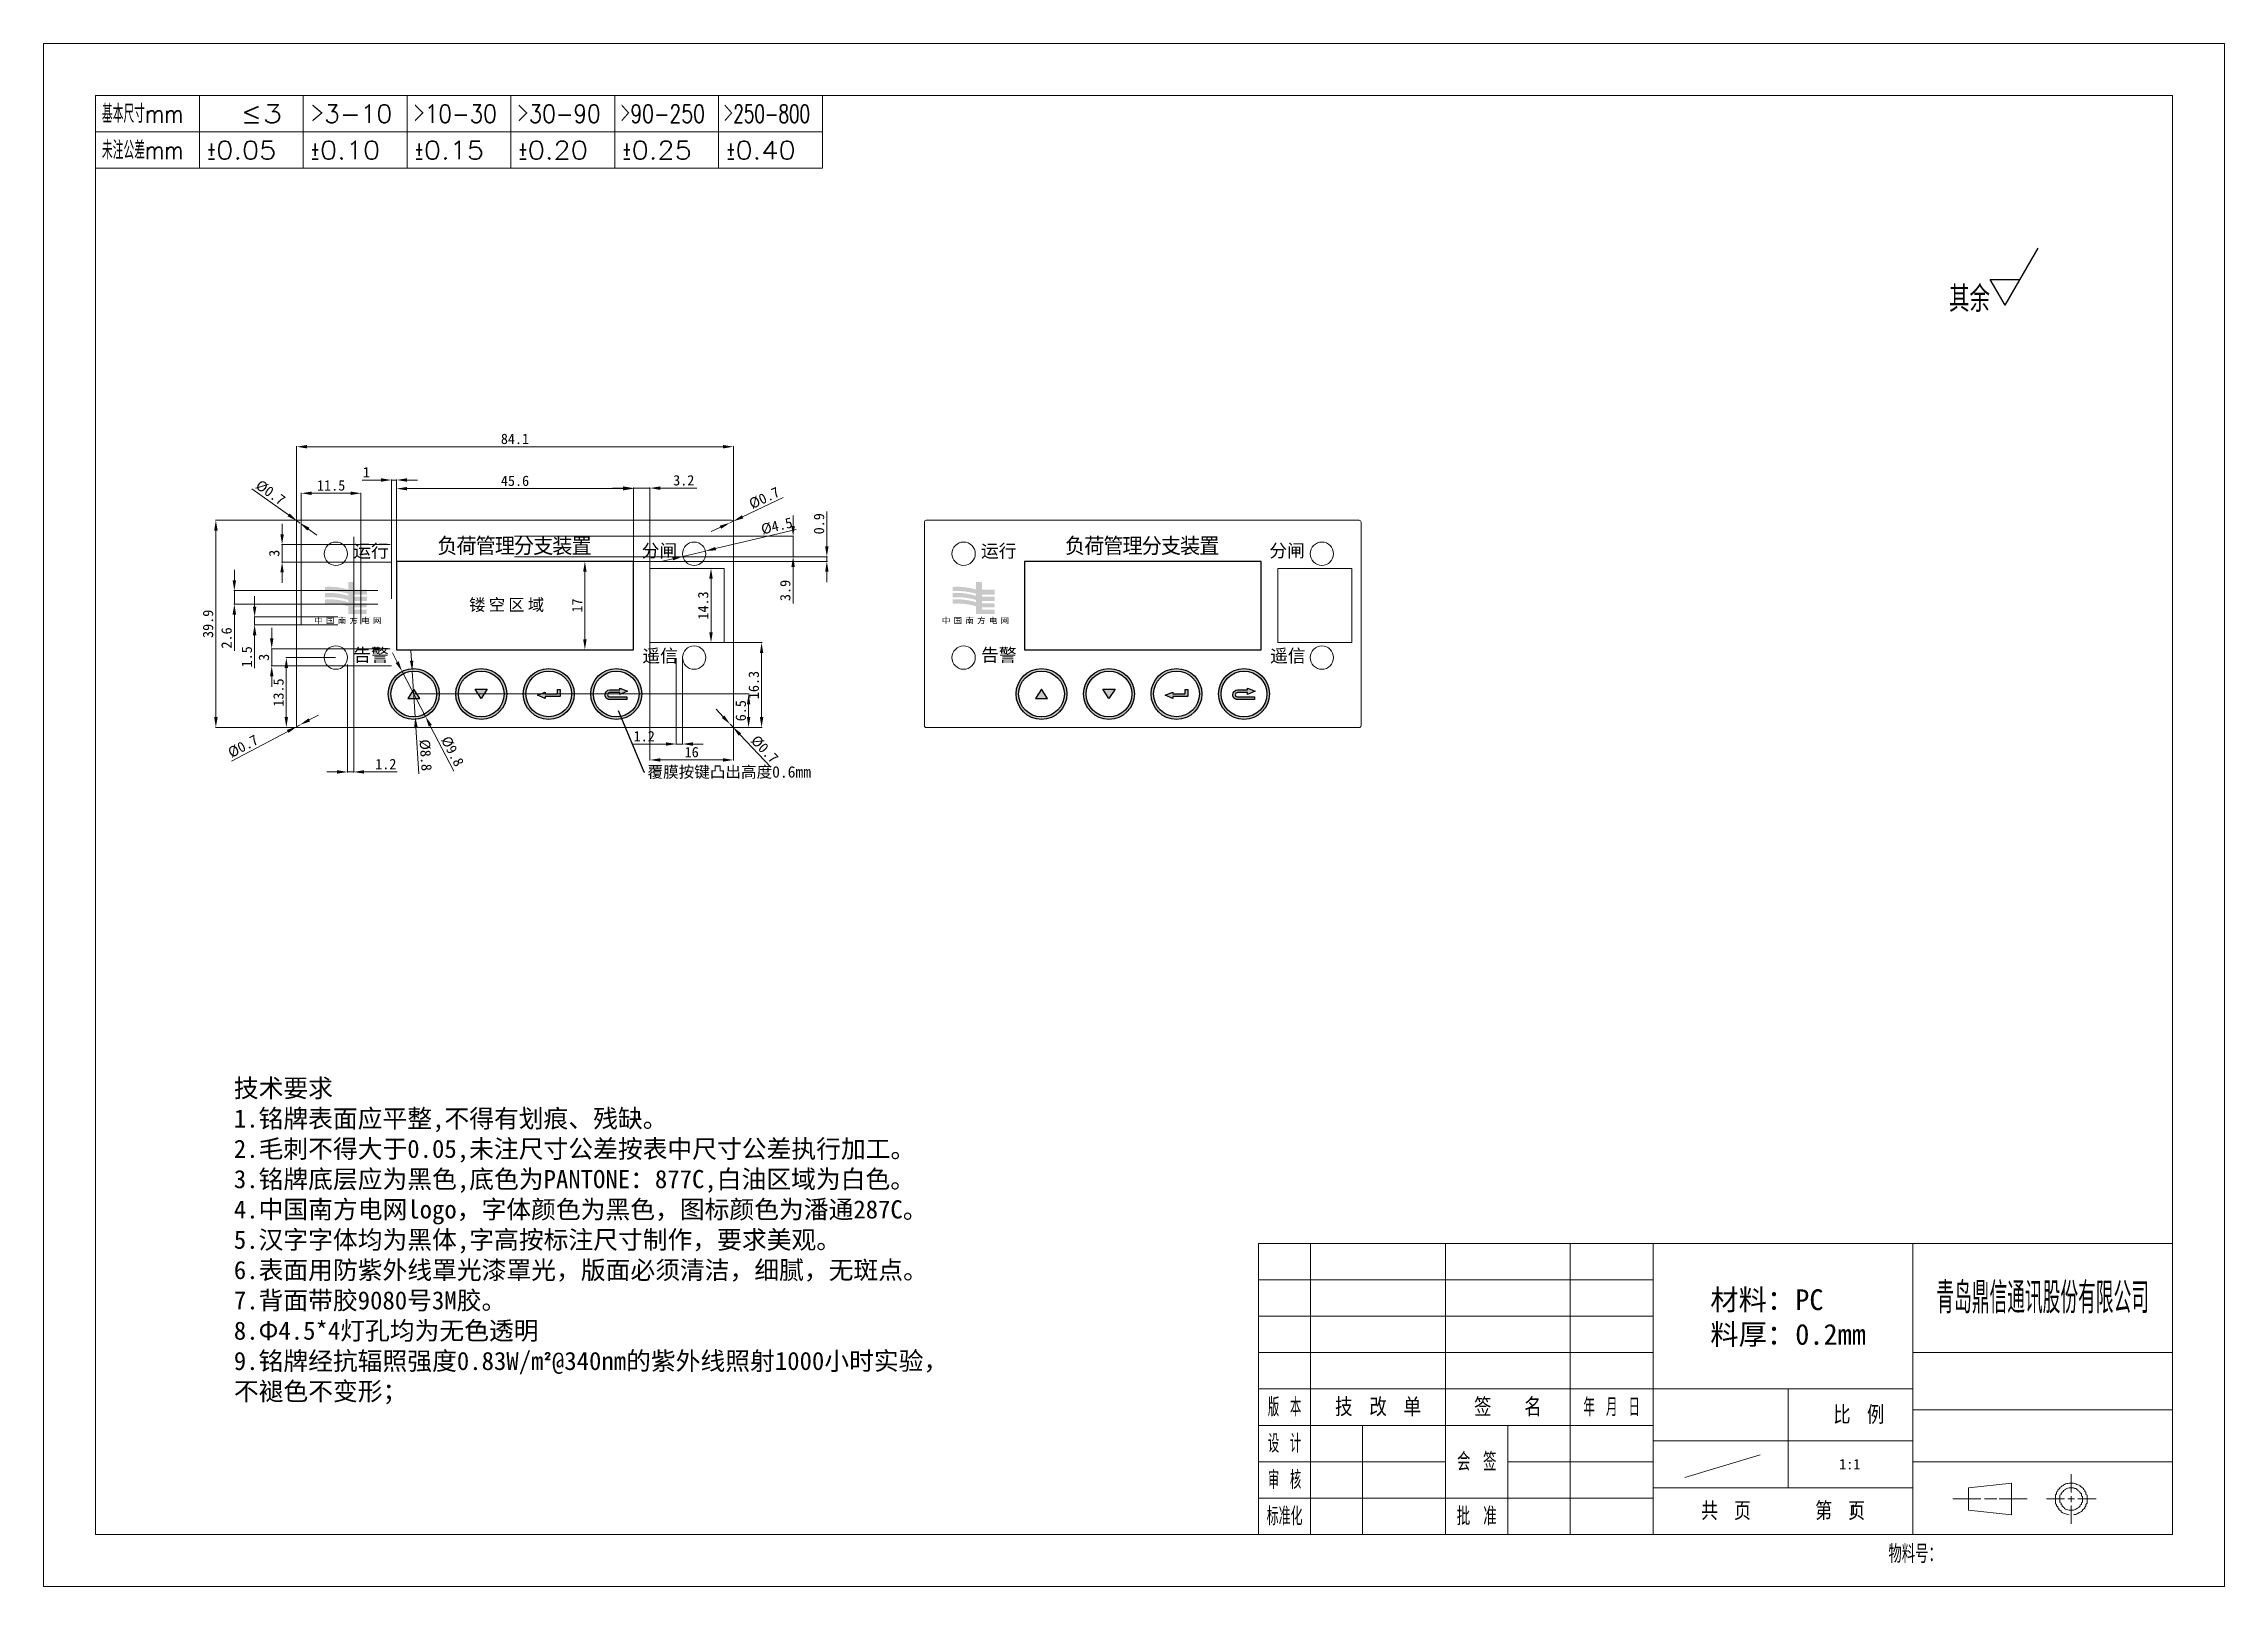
# Model space of a CAD drawing. Header units: millimetres. Extents: x 915 to 1335, y 97 to 394.
import ezdxf

# ---------------------------------------------------------------- set-up
doc = ezdxf.new("R2010")
doc.units = ezdxf.units.MM
doc.layers.get('0').update_dxf_attribs({"linetype": 'CONTINUOUS'})
doc.layers.get('Defpoints').update_dxf_attribs({"linetype": 'CONTINUOUS', "lineweight": 9})
for name, color, linetype, lineweight in [('dim', 7, 'CONTINUOUS', 9), ('文字层', 5, 'CONTINUOUS', 13), ('文字说明', 7, 'CONTINUOUS', 9)]:
    doc.layers.add(name, color=color, linetype=linetype, lineweight=lineweight)
doc.layers.add('默认值', color=7, linetype='CONTINUOUS', true_color=0x000000)
doc.styles.add('chinesef_fs', font='simplex.shx', dxfattribs={"bigfont": 'gbcbig.shx'})
doc.styles.add('宋体', font='')
doc.styles.add('黑体', font='', dxfattribs={"width": 0.707, "height": 3.5})
doc.styles.get('宋体').set_extended_font_data('SimSun')
doc.styles.get('黑体').set_extended_font_data('SimHei')
doc.dimstyles.new('ISO-12', dxfattribs={"dimtxt": 2, "dimasz": 2, "dimexe": 0.1, "dimexo": 0.1, "dimgap": 0.5, "dimtad": 1, "dimdec": 1, "dimdsep": 46, "dimtxsty": 'Standard', "dimcen": 2.5, "dimclrd": 256, "dimclre": 256, "dimclrt": 6, "dimadec": 0, "dimazin": 2, "dimtfac": 1, "dimtdec": 1, "dimtmove": 0, "dimatfit": 3, "dimfxl": 1, "dimtfillclr": 256, "dimlwd": 13, "dimlwe": 13, "dimarcsym": 0})
doc.dimstyles.new('ISO-12$3', dxfattribs={"dimtxt": 2, "dimasz": 2, "dimexe": 0.1, "dimexo": 0.1, "dimgap": 0.5, "dimtad": 1, "dimdec": 1, "dimdsep": 46, "dimtxsty": 'Standard', "dimcen": 2.5, "dimclrd": 256, "dimclre": 256, "dimclrt": 6, "dimadec": 0, "dimazin": 2, "dimtfac": 1, "dimtdec": 1, "dimtmove": 0, "dimatfit": 3, "dimfxl": 1, "dimtfillclr": 256, "dimlwd": 13, "dimlwe": 13, "dimarcsym": 0})
doc.dimstyles.get("Standard").update_dxf_attribs({"dimtxt": 0.18, "dimasz": 0.18, "dimexe": 0.18, "dimexo": 0.0625, "dimgap": 0.09, "dimtad": 0, "dimtih": 1, "dimtoh": 1, "dimdec": 4, "dimzin": 0, "dimdsep": 46, "dimtxsty": 'Standard', "dimcen": 0.09, "dimadec": 0, "dimazin": 0, "dimtfac": 1, "dimtdec": 4, "dimtofl": 0, "dimtmove": 0, "dimatfit": 3, "dimfxl": 1, "dimtolj": 1, "dimtzin": 0, "dimarcsym": 0})

msp = doc.modelspace()

# ---------------------------------------------------------------- texts
at = {"lineweight": 18, "char_height": 2.5, "width": 16.688, "attachment_point": 1, "style": '黑体'}
for s, insert in [('{\\fSimHei|b0|i0|c134|p49;\\W1;运行}', (974.78, 297.44)), ('{\\fSimHei|b0|i0|c134|p49;\\W1;分闸}', (1030.32, 297.49)), ('{\\fSimHei|b0|i0|c134|p49;\\W1;运行}', (1095.67, 297.44)), ('{\\fSimHei|b0|i0|c134|p49;\\W1;分闸}', (1151.21, 297.49)), ('{\\fSimHei|b0|i0|c134|p49;\\W1;告警}', (974.79, 277.41)), ('{\\fSimHei|b0|i0|c134|p49;\\W1;遥信}', (1030.46, 277.25)), ('{\\fSimHei|b0|i0|c134|p49;\\W1;告警}', (1095.69, 277.41)), ('{\\fSimHei|b0|i0|c134|p49;\\W1;遥信}', (1151.35, 277.25))]:
    msp.add_mtext(s, dxfattribs=dict(at, insert=insert))
at = {"color": 6, "lineweight": 18, "insert": (1031.44, 254.75), "char_height": 2.2, "attachment_point": 1}
msp.add_mtext('{\\f宋体|b0|i0|c134|p2;覆膜按键凸出高度0.6mm}', dxfattribs=at)
at = {"layer": 'dim'}
for s, p in [('1:1', (1260.94, 119.37)), ('1', (1262.93, 110.64))]:
    msp.add_text(s, height=2, dxfattribs=at).set_placement(p)
at = {"layer": 'dim', "style": 'chinesef_fs', "width": 1.0177}
msp.add_text('物料号：', height=3.5, dxfattribs=at).set_placement((1270.44, 101.35))
at = {"layer": 'dim', "line_spacing_factor": 0.903614, "style": 'chinesef_fs'}
for s, insert, char_height, attachment_point in [('\\W0.8229;基本尺寸mm', (926.37, 380.35), 3.5, 4), ('\\W1.2827;  ≤3', (946.9, 380.35), 3.5, 4), ('\\W1.0169;＞3-10', (966.59, 380.35), 3.5, 4), ('\\W0.8705;＞10-30', (986.37, 380.35), 3.5, 4), ('\\W0.8705;＞30-90', (1006.37, 380.35), 3.5, 4), ('\\W0.7610;＞90-250', (1026.21, 380.35), 3.5, 4), ('\\W0.6746;＞250-800', (1046.08, 380.35), 3.5, 4), ('\\W0.8229;未注公差mm', (926.37, 373.35), 3.5, 4), ('\\W1.1043;\\W0.5522;%%p\\W1.1043;0.05', (946.55, 373.35), 3.5, 4), ('\\W1.1043;\\W0.5522;%%p\\W1.1043;0.10', (966.55, 373.35), 3.5, 4), ('\\W1.1043;\\W0.5522;%%p\\W1.1043;0.15', (986.55, 373.35), 3.5, 4), ('\\W1.1043;\\W0.5522;%%p\\W1.1043;0.20', (1006.55, 373.35), 3.5, 4), ('\\W1.1043;\\W0.5522;%%p\\W1.1043;0.25', (1026.55, 373.35), 3.5, 4), ('\\W1.1043;\\W0.5522;%%p\\W1.1043;0.40', (1046.55, 373.35), 3.5, 4), ('\\W0.7900;\\H6.00;\\Fsimplex.shx,gbcbig.shx;青岛鼎信通讯股份有限公司\\Fsimplex.shx,gbcbig.shx;\\H3.00;', (1300.14, 152.35), 3, 5), ('\\W0.8628;版 本', (1154.14, 131.35), 3.5, 5), ('\\W1.3407;技 改 单', (1172.14, 131.35), 3.5, 5), ('\\W1.3213;签  名', (1197.14, 131.35), 3.5, 5), ('\\W0.8821;年 月 日', (1217.14, 131.35), 3.5, 5), ('\\W1.3213; 比 例', (1263.14, 129.85), 3.5, 5), ('\\W0.8628;设 计', (1154.14, 124.35), 3.5, 5), ('\\W1.0208;会 签', (1191.14, 120.85), 3.5, 5), ('\\W0.8628;审 核', (1154.14, 117.35), 3.5, 5), ('\\W1.2906;共 页    第 页', (1250.14, 111.35), 3.5, 5), ('\\W0.9136;标准化', (1154.14, 110.35), 3.5, 5), ('\\W1.0391;批 准', (1191.14, 110.35), 3.5, 5)]:
    msp.add_mtext(s, dxfattribs=dict(at, insert=insert, char_height=char_height, attachment_point=attachment_point))
at = {"layer": 'dim', "lineweight": -2, "insert": (1282.11, 342.2), "char_height": 5, "attachment_point": 7, "line_spacing_factor": 0.903614, "style": 'chinesef_fs'}
msp.add_mtext('\\W1.0938;其余', dxfattribs=at)
at = {"layer": 'dim', "insert": (1236.12, 154.04), "char_height": 4, "width": 48.3191, "attachment_point": 1}
msp.add_mtext('{\\fSimSun|b0|i0|c134|p2;材料：PC\\P料厚：0.2mm}', dxfattribs=at)
at = {"layer": '文字层', "color": 7, "lineweight": -2, "char_height": 3, "width": 172.6762, "attachment_point": 5, "style": '黑体'}
for insert in [(1005.72, 297.03, 76.3), (1126.62, 297.03, 114.45)]:
    msp.add_mtext('{\\W0.95;\\T0.95;负荷管理分支装置}', dxfattribs=dict(at, insert=insert))
at = {"layer": '文字层', "color": 7, "lineweight": -2, "insert": (1004.63, 285.7, 38.15), "char_height": 2.3, "attachment_point": 5, "style": '宋体'}
msp.add_mtext('{\\T1.2;镂空区域}', dxfattribs=at)
at = {"layer": '文字层', "char_height": 1.1, "width": 57.137, "attachment_point": 5, "style": '黑体'}
for insert in [(974.05, 282.71), (1094.94, 282.71)]:
    msp.add_mtext('{\\fSimHei|b0|i0|c134|p2;\\W1.05;\\T1.4;\\C0;中国南方电网}', dxfattribs=dict(at, insert=insert))
at = {"layer": '文字说明', "insert": (951.77, 194.51), "char_height": 3.5, "width": 157.6029, "attachment_point": 1, "style": '宋体'}
msp.add_mtext('{\\fSimHei|b0|i0|c134|p49;技术要求\\P1.铭牌表面应平整,不得有划痕、残缺。\\P2.毛刺不得大于0.05,未注尺寸公差按\\C0;表中尺寸公差执行\\C256;加工。\\P\\C0;3.铭牌底层应为黑色,底色为PANTONE：877C,白油区域为白色。\\P4.中国南方电网logo，字体颜色为黑色，图标颜色为潘通287C。\\P5.汉字字体均为黑体,字高按标注尺寸制作，要求美观。\\P6.表面用防紫外线罩光漆罩光，版面必须清洁，细腻，无斑点。\\P7.背面带胶9080号3M胶。\\P\\C256;8.Φ4.5*4灯孔均为无色透明\\P\\pxt0;\\C0;9.\\C256;铭牌经抗辐照强度0.83W/m\\fISOCPEUR|b0|i0|c0|p49;²\\fSimHei|b0|i0|c134|p49;@340nm的紫外线照射1000小时实验，\\P不褪色不变形；\\P\\fChangFangSong|b0|i0|c134|p49;\\C7;   }', dxfattribs=at)

# ---------------------------------------------------------------- blocks, each defined once
blk = doc.blocks.new('*D9')
at = {"lineweight": 13}
for p, q in [((951.87, 290.54), (951.87, 292.54)), ((979.49, 288.54), (951.77, 288.54)), ((979.49, 285.94), (951.77, 285.94)), ((951.87, 288.54), (951.87, 285.94)), ((951.87, 283.94), (951.87, 276.94))]:
    blk.add_line(p, q, dxfattribs=at)
at = {"lineweight": 18}
for points in [[(951.53, 290.54), (952.2, 290.54), (951.87, 288.54)], [(952.2, 283.94), (951.53, 283.94), (951.87, 285.94)]]:
    blk.add_solid(points, dxfattribs=at)
at = {"layer": 'Defpoints', "color": 0, "lineweight": 18}
for p in [(951.87, 285.94), (979.59, 288.54), (979.59, 285.94)]:
    blk.add_point(p, dxfattribs=at)
at = {"color": 6, "lineweight": 18, "insert": (950.37, 279.44), "char_height": 2, "attachment_point": 5, "rotation": 90}
blk.add_mtext('2.6', dxfattribs=at)
blk = doc.blocks.new('*D10')
at = {"lineweight": 13}
for p, q in [((955.77, 285.47), (955.77, 287.47)), ((971.83, 283.47), (955.67, 283.47)), ((971.83, 281.97), (955.67, 281.97)), ((955.77, 283.47), (955.77, 281.97)), ((955.77, 279.97), (955.77, 273.64))]:
    blk.add_line(p, q, dxfattribs=at)
at = {"lineweight": 18}
for points in [[(955.44, 285.47), (956.11, 285.47), (955.77, 283.47)], [(956.11, 279.97), (955.44, 279.97), (955.77, 281.97)]]:
    blk.add_solid(points, dxfattribs=at)
at = {"layer": 'Defpoints', "color": 0, "lineweight": 18}
for p in [(955.77, 281.97), (971.93, 283.47), (971.93, 281.97)]:
    blk.add_point(p, dxfattribs=at)
at = {"color": 6, "lineweight": 18, "insert": (954.27, 275.8), "char_height": 2, "attachment_point": 5, "rotation": 90}
blk.add_mtext('1.5', dxfattribs=at)
blk = doc.blocks.new('*D11')
at = {"lineweight": 13}
for p, q in [((981.9, 277.36), (958.97, 277.36)), ((959.07, 279.36), (959.07, 281.36)), ((959.07, 277.36), (959.07, 274.04)), ((982.15, 274.04), (958.97, 274.04)), ((959.07, 272.04), (959.07, 270.04))]:
    blk.add_line(p, q, dxfattribs=at)
at = {"lineweight": 18}
for points in [[(958.74, 279.36), (959.4, 279.36), (959.07, 277.36)], [(959.4, 272.04), (958.74, 272.04), (959.07, 274.04)]]:
    blk.add_solid(points, dxfattribs=at)
at = {"layer": 'Defpoints', "color": 0, "lineweight": 18}
for p in [(982, 277.36), (959.07, 274.04), (982.25, 274.04)]:
    blk.add_point(p, dxfattribs=at)
at = {"color": 6, "lineweight": 18, "insert": (957.57, 275.7), "char_height": 2, "attachment_point": 5, "rotation": 90}
blk.add_mtext('3', dxfattribs=at)
blk = doc.blocks.new('*D12')
at = {"lineweight": 13}
for p, q in [((983.12, 289.15), (983.12, 308.28)), ((985.12, 308.18), (1026.72, 308.18)), ((1028.72, 289.15), (1028.72, 308.28))]:
    blk.add_line(p, q, dxfattribs=at)
at = {"lineweight": 18}
for points in [[(985.12, 308.51), (985.12, 307.84), (983.12, 308.18)], [(1026.72, 307.84), (1026.72, 308.51), (1028.72, 308.18)]]:
    blk.add_solid(points, dxfattribs=at)
at = {"layer": 'Defpoints', "color": 0, "lineweight": 18}
for p in [(1028.72, 308.18), (983.12, 289.05), (1028.72, 289.05)]:
    blk.add_point(p, dxfattribs=at)
at = {"color": 6, "lineweight": 18, "insert": (1005.92, 309.68), "char_height": 2, "attachment_point": 5}
blk.add_mtext('45.6', dxfattribs=at)
blk = doc.blocks.new('*D13')
at = {"lineweight": 13}
for p, q in [((1019.61, 294.18), (1019.28, 294.18)), ((1019.38, 292.18), (1019.38, 279.18)), ((1019.61, 277.18), (1019.28, 277.18))]:
    blk.add_line(p, q, dxfattribs=at)
at = {"lineweight": 18}
for points in [[(1019.72, 292.18), (1019.05, 292.18), (1019.38, 294.18)], [(1019.05, 279.18), (1019.72, 279.18), (1019.38, 277.18)]]:
    blk.add_solid(points, dxfattribs=at)
at = {"layer": 'Defpoints', "color": 0, "lineweight": 18}
for p in [(1019.71, 294.18), (1019.38, 277.18), (1019.71, 277.18)]:
    blk.add_point(p, dxfattribs=at)
at = {"color": 6, "lineweight": 18, "insert": (1017.88, 285.68), "char_height": 2, "attachment_point": 5, "rotation": 90}
blk.add_mtext('17', dxfattribs=at)
blk = doc.blocks.new('*D14')
at = {"lineweight": 13}
for p, q in [((974.87, 298.9), (974.87, 253.54)), ((973.67, 274.35), (973.67, 253.54)), ((971.67, 253.64), (969.67, 253.64)), ((973.67, 253.64), (974.87, 253.64)), ((976.87, 253.64), (983.21, 253.64))]:
    blk.add_line(p, q, dxfattribs=at)
at = {"lineweight": 18}
for points in [[(971.67, 253.31), (971.67, 253.98), (973.67, 253.64)], [(976.87, 253.98), (976.87, 253.31), (974.87, 253.64)]]:
    blk.add_solid(points, dxfattribs=at)
at = {"layer": 'Defpoints', "color": 0, "lineweight": 18}
for p in [(974.87, 299), (973.67, 274.45), (974.87, 253.64)]:
    blk.add_point(p, dxfattribs=at)
at = {"color": 6, "lineweight": 18, "insert": (981.04, 255.14), "char_height": 2, "attachment_point": 5}
blk.add_mtext('1.2', dxfattribs=at)
blk = doc.blocks.new('*D15')
at = {"lineweight": 13}
for p, q in [((961.06, 299.41), (961.06, 301.41)), ((981.9, 297.41), (960.96, 297.41)), ((982.15, 294.04), (960.96, 294.04)), ((961.06, 297.41), (961.06, 294.04)), ((961.06, 292.04), (961.06, 290.04))]:
    blk.add_line(p, q, dxfattribs=at)
at = {"lineweight": 18}
for points in [[(960.73, 299.41), (961.4, 299.41), (961.06, 297.41)], [(961.4, 292.04), (960.73, 292.04), (961.06, 294.04)]]:
    blk.add_solid(points, dxfattribs=at)
at = {"layer": 'Defpoints', "color": 0, "lineweight": 18}
for p in [(961.06, 294.04), (982, 297.41), (982.25, 294.04)]:
    blk.add_point(p, dxfattribs=at)
at = {"color": 6, "lineweight": 18, "insert": (959.56, 295.73), "char_height": 2, "attachment_point": 5, "rotation": 90}
blk.add_mtext('3', dxfattribs=at)
blk = doc.blocks.new('*D16')
at = {"lineweight": 13}
for p, q in [((964.76, 282.07), (964.76, 307.39)), ((966.76, 307.29), (974.26, 307.29)), ((976.26, 282.07), (976.26, 307.39))]:
    blk.add_line(p, q, dxfattribs=at)
at = {"lineweight": 18}
for points in [[(966.76, 307.62), (966.76, 306.95), (964.76, 307.29)], [(974.26, 306.95), (974.26, 307.62), (976.26, 307.29)]]:
    blk.add_solid(points, dxfattribs=at)
at = {"layer": 'Defpoints', "color": 0, "lineweight": 18}
for p in [(976.26, 307.29), (964.76, 281.97), (976.26, 281.97)]:
    blk.add_point(p, dxfattribs=at)
at = {"color": 6, "lineweight": 18, "insert": (970.51, 308.79), "char_height": 2, "attachment_point": 5}
blk.add_mtext('11.5', dxfattribs=at)
blk = doc.blocks.new('*D17')
at = {"lineweight": 13}
for p, q in [((980.12, 309.84), (976.46, 309.84)), ((982.12, 286.97), (982.12, 309.94)), ((983.12, 309.84), (982.12, 309.84)), ((983.12, 286.97), (983.12, 309.94)), ((985.12, 309.84), (987.12, 309.84))]:
    blk.add_line(p, q, dxfattribs=at)
at = {"lineweight": 18}
for points in [[(980.12, 309.51), (980.12, 310.17), (982.12, 309.84)], [(985.12, 310.17), (985.12, 309.51), (983.12, 309.84)]]:
    blk.add_solid(points, dxfattribs=at)
at = {"layer": 'Defpoints', "color": 0, "lineweight": 18}
for p in [(982.12, 309.84), (982.12, 286.87), (983.12, 286.87)]:
    blk.add_point(p, dxfattribs=at)
at = {"color": 6, "lineweight": 18, "insert": (977.29, 311.34), "char_height": 2, "attachment_point": 5}
blk.add_mtext('1', dxfattribs=at)
blk = doc.blocks.new('*D18')
at = {"lineweight": 13}
for p, q in [((1036.97, 275.52), (1036.97, 258.91)), ((1038.17, 275.52), (1038.17, 258.91)), ((1034.97, 259.01), (1028.64, 259.01)), ((1038.17, 259.01), (1036.97, 259.01)), ((1040.17, 259.01), (1042.17, 259.01))]:
    blk.add_line(p, q, dxfattribs=at)
at = {"lineweight": 18}
for points in [[(1034.97, 258.68), (1034.97, 259.35), (1036.97, 259.01)], [(1040.17, 259.35), (1040.17, 258.68), (1038.17, 259.01)]]:
    blk.add_solid(points, dxfattribs=at)
at = {"layer": 'Defpoints', "color": 0, "lineweight": 18}
for p in [(1036.97, 275.62), (1038.17, 275.62), (1036.97, 259.01)]:
    blk.add_point(p, dxfattribs=at)
at = {"color": 6, "lineweight": 18, "insert": (1030.81, 260.51), "char_height": 2, "attachment_point": 5}
blk.add_mtext('1.2', dxfattribs=at)
blk = doc.blocks.new('*D19')
at = {"lineweight": 13}
for p, q in [((1060.09, 300.33), (1044.56, 296.64)), ((1036.29, 294.67), (1034.34, 294.21)), ((1038.24, 295.13), (1042.61, 296.17))]:
    blk.add_line(p, q, dxfattribs=at)
at = {"lineweight": 18}
for points in [[(1036.37, 294.35), (1036.21, 294.99), (1038.24, 295.13)], [(1044.48, 296.96), (1044.64, 296.31), (1042.61, 296.17)]]:
    blk.add_solid(points, dxfattribs=at)
at = {"layer": 'Defpoints', "color": 0, "lineweight": 18}
for p in [(1038.24, 295.13), (1042.61, 296.17)]:
    blk.add_point(p, dxfattribs=at)
at = {"color": 6, "lineweight": 18, "insert": (1056.34, 300.98), "char_height": 2, "attachment_point": 5, "rotation": 13.3678}
blk.add_mtext('%%c4.5', dxfattribs=at)
blk = doc.blocks.new('*D20')
at = {"lineweight": 13}
for p, q in [((963.87, 299.71), (963.87, 316.35)), ((965.87, 316.25), (1045.97, 316.25)), ((1047.97, 299.71), (1047.97, 316.35))]:
    blk.add_line(p, q, dxfattribs=at)
at = {"lineweight": 18}
for points in [[(965.87, 316.58), (965.87, 315.92), (963.87, 316.25)], [(1045.97, 315.92), (1045.97, 316.58), (1047.97, 316.25)]]:
    blk.add_solid(points, dxfattribs=at)
at = {"layer": 'Defpoints', "color": 0, "lineweight": 18}
for p in [(1047.97, 316.25), (963.87, 299.61), (1047.97, 299.61)]:
    blk.add_point(p, dxfattribs=at)
at = {"color": 6, "lineweight": 18, "insert": (1005.92, 317.75), "char_height": 2, "attachment_point": 5}
blk.add_mtext('84.1', dxfattribs=at)
blk = doc.blocks.new('*D21')
at = {"lineweight": 13}
for p, q in [((968.38, 302.1), (948.21, 302.1)), ((948.31, 300.1), (948.31, 264.2)), ((968.38, 262.2), (948.21, 262.2))]:
    blk.add_line(p, q, dxfattribs=at)
at = {"lineweight": 18}
for points in [[(948.65, 300.1), (947.98, 300.1), (948.31, 302.1)], [(947.98, 264.2), (948.65, 264.2), (948.31, 262.2)]]:
    blk.add_solid(points, dxfattribs=at)
at = {"layer": 'Defpoints', "color": 0, "lineweight": 18}
for p in [(968.48, 302.1), (948.31, 262.2), (968.48, 262.2)]:
    blk.add_point(p, dxfattribs=at)
at = {"color": 6, "lineweight": 18, "insert": (946.81, 282.15), "char_height": 2, "attachment_point": 5, "rotation": 90}
blk.add_mtext('39.9', dxfattribs=at)
blk = doc.blocks.new('*D22')
at = {"lineweight": 13}
for p, q in [((1057.59, 306.45), (1049.75, 302.75)), ((1045.5, 300.75), (1043.69, 299.9)), ((1047.31, 301.6), (1047.94, 301.9))]:
    blk.add_line(p, q, dxfattribs=at)
at = {"lineweight": 18}
for points in [[(1049.61, 303.06), (1049.89, 302.45), (1047.94, 301.9)], [(1045.64, 300.45), (1045.36, 301.05), (1047.31, 301.6)]]:
    blk.add_solid(points, dxfattribs=at)
at = {"layer": 'Defpoints', "color": 0, "lineweight": 18}
for p in [(1047.31, 301.6), (1047.94, 301.9)]:
    blk.add_point(p, dxfattribs=at)
at = {"color": 6, "lineweight": 18, "insert": (1053.94, 306.38), "char_height": 2, "attachment_point": 5, "rotation": 25.2134}
blk.add_mtext('%%c0.7', dxfattribs=at)
blk = doc.blocks.new('*D23')
at = {"lineweight": 13}
for p, q in [((983.24, 274.77), (982.31, 276.55)), ((984.16, 273), (988.69, 264.31)), ((994.15, 253.82), (989.61, 262.53))]:
    blk.add_line(p, q, dxfattribs=at)
at = {"lineweight": 18}
for points in [[(982.94, 274.62), (983.53, 274.93), (984.16, 273)], [(989.91, 262.69), (989.32, 262.38), (988.69, 264.31)]]:
    blk.add_solid(points, dxfattribs=at)
at = {"layer": 'Defpoints', "color": 0, "lineweight": 18}
for p in [(984.16, 273), (988.69, 264.31)]:
    blk.add_point(p, dxfattribs=at)
at = {"color": 6, "lineweight": 18, "insert": (993.87, 257.61), "char_height": 2, "attachment_point": 5, "rotation": 297.5165}
blk.add_mtext('%%c9.8', dxfattribs=at)
blk = doc.blocks.new('*D24')
at = {"lineweight": 13}
for p, q in [((986.01, 275.04), (985.88, 277.03)), ((986.14, 273.04), (986.71, 264.26)), ((987.42, 253.28), (986.84, 262.27))]:
    blk.add_line(p, q, dxfattribs=at)
at = {"lineweight": 18}
for points in [[(985.68, 275.02), (986.34, 275.06), (986.14, 273.04)], [(987.17, 262.29), (986.51, 262.24), (986.71, 264.26)]]:
    blk.add_solid(points, dxfattribs=at)
at = {"layer": 'Defpoints', "color": 0, "lineweight": 18}
for p in [(986.14, 273.04), (986.71, 264.26)]:
    blk.add_point(p, dxfattribs=at)
at = {"color": 6, "lineweight": 18, "insert": (988.69, 256.87), "char_height": 2, "attachment_point": 5, "rotation": 273.7055}
blk.add_mtext('%%c8.8', dxfattribs=at)
blk = doc.blocks.new('*D25')
at = {"lineweight": 13}
for p, q in [((1026.72, 308.28), (1024.72, 308.28)), ((1028.72, 282.13), (1028.72, 308.38)), ((1028.72, 308.28), (1031.92, 308.28)), ((1031.92, 282.13), (1031.92, 308.38)), ((1033.92, 308.28), (1040.92, 308.28))]:
    blk.add_line(p, q, dxfattribs=at)
at = {"lineweight": 18}
for points in [[(1026.72, 307.94), (1026.72, 308.61), (1028.72, 308.28)], [(1033.92, 308.61), (1033.92, 307.94), (1031.92, 308.28)]]:
    blk.add_solid(points, dxfattribs=at)
at = {"layer": 'Defpoints', "color": 0, "lineweight": 18}
for p in [(1031.92, 308.28), (1028.72, 282.03), (1031.92, 282.03)]:
    blk.add_point(p, dxfattribs=at)
at = {"color": 6, "lineweight": 18, "insert": (1038.42, 309.78), "char_height": 2, "attachment_point": 5}
blk.add_mtext('3.2', dxfattribs=at)
blk = doc.blocks.new('*D26')
at = {"lineweight": 13}
for p, q in [((1059.48, 301.01), (1059.48, 303.01)), ((1005.81, 299.01), (1059.58, 299.01)), ((1059.48, 299.01), (1059.48, 295.08)), ((1005.81, 295.08), (1059.58, 295.08)), ((1059.48, 293.08), (1059.48, 286.08))]:
    blk.add_line(p, q, dxfattribs=at)
at = {"lineweight": 18}
for points in [[(1059.15, 301.01), (1059.82, 301.01), (1059.48, 299.01)], [(1059.82, 293.08), (1059.15, 293.08), (1059.48, 295.08)]]:
    blk.add_solid(points, dxfattribs=at)
at = {"layer": 'Defpoints', "color": 0, "lineweight": 18}
for p in [(1005.71, 299.01), (1005.71, 295.08), (1059.48, 295.08)]:
    blk.add_point(p, dxfattribs=at)
at = {"color": 6, "lineweight": 18, "insert": (1057.98, 288.58), "char_height": 2, "attachment_point": 5, "rotation": 90}
blk.add_mtext('3.9', dxfattribs=at)
blk = doc.blocks.new('*D27')
at = {"lineweight": 13}
for p, q in [((1065.98, 297.08), (1065.98, 303.75)), ((1006.02, 295.08), (1066.08, 295.08)), ((1006.02, 294.18), (1066.08, 294.18)), ((1065.98, 294.18), (1065.98, 295.08)), ((1065.98, 292.18), (1065.98, 290.18))]:
    blk.add_line(p, q, dxfattribs=at)
at = {"lineweight": 18}
for points in [[(1065.65, 297.08), (1066.31, 297.08), (1065.98, 295.08)], [(1066.31, 292.18), (1065.65, 292.18), (1065.98, 294.18)]]:
    blk.add_solid(points, dxfattribs=at)
at = {"layer": 'Defpoints', "color": 0, "lineweight": 18}
for p in [(1005.92, 295.08), (1005.92, 294.18), (1065.98, 295.08)]:
    blk.add_point(p, dxfattribs=at)
at = {"color": 6, "lineweight": 18, "insert": (1064.48, 301.42), "char_height": 2, "attachment_point": 5, "rotation": 90}
blk.add_mtext('0.9', dxfattribs=at)
blk = doc.blocks.new('*D28')
at = {"lineweight": 13}
for p, q in [((1036.4, 292.83), (1043.77, 292.83)), ((1043.67, 290.83), (1043.67, 280.53)), ((1036.4, 278.53), (1043.77, 278.53))]:
    blk.add_line(p, q, dxfattribs=at)
at = {"lineweight": 18}
for points in [[(1044, 290.83), (1043.33, 290.83), (1043.67, 292.83)], [(1043.33, 280.53), (1044, 280.53), (1043.67, 278.53)]]:
    blk.add_solid(points, dxfattribs=at)
at = {"layer": 'Defpoints', "color": 0, "lineweight": 18}
for p in [(1036.3, 292.83), (1036.3, 278.53), (1043.67, 278.53)]:
    blk.add_point(p, dxfattribs=at)
at = {"color": 6, "lineweight": 18, "insert": (1042.17, 285.68), "char_height": 2, "attachment_point": 5, "rotation": 90}
blk.add_mtext('14.3', dxfattribs=at)
blk = doc.blocks.new('*D29')
at = {"lineweight": 13}
for p, q in [((1031.92, 285.58), (1031.92, 255.85)), ((1047.97, 285.58), (1047.97, 255.85)), ((1033.92, 255.95), (1045.97, 255.95))]:
    blk.add_line(p, q, dxfattribs=at)
at = {"lineweight": 18}
for points in [[(1033.92, 256.28), (1033.92, 255.62), (1031.92, 255.95)], [(1045.97, 255.62), (1045.97, 256.28), (1047.97, 255.95)]]:
    blk.add_solid(points, dxfattribs=at)
at = {"layer": 'Defpoints', "color": 0, "lineweight": 18}
for p in [(1031.92, 285.68), (1047.97, 285.68), (1047.97, 255.95)]:
    blk.add_point(p, dxfattribs=at)
at = {"color": 6, "lineweight": 18, "insert": (1039.95, 257.45), "char_height": 2, "attachment_point": 5}
blk.add_mtext('16', dxfattribs=at)
blk = doc.blocks.new('*D30')
at = {"lineweight": 13}
for p, q in [((1046.32, 278.53), (1053.51, 278.53)), ((1053.41, 276.53), (1053.41, 264.2)), ((1046.32, 262.2), (1053.51, 262.2))]:
    blk.add_line(p, q, dxfattribs=at)
at = {"lineweight": 18}
for points in [[(1053.74, 276.53), (1053.08, 276.53), (1053.41, 278.53)], [(1053.08, 264.2), (1053.74, 264.2), (1053.41, 262.2)]]:
    blk.add_solid(points, dxfattribs=at)
at = {"layer": 'Defpoints', "color": 0, "lineweight": 18}
for p in [(1046.22, 278.53), (1046.22, 262.2), (1053.41, 262.2)]:
    blk.add_point(p, dxfattribs=at)
at = {"color": 6, "lineweight": 18, "insert": (1051.91, 270.37), "char_height": 2, "attachment_point": 5, "rotation": 90}
blk.add_mtext('16.3', dxfattribs=at)
blk = doc.blocks.new('*D31')
at = {"lineweight": 13}
for p, q in [((971.32, 275.65), (961.78, 275.65)), ((961.88, 273.65), (961.88, 264.2)), ((971.32, 262.2), (961.78, 262.2))]:
    blk.add_line(p, q, dxfattribs=at)
at = {"lineweight": 18}
for points in [[(962.21, 273.65), (961.55, 273.65), (961.88, 275.65)], [(961.55, 264.2), (962.21, 264.2), (961.88, 262.2)]]:
    blk.add_solid(points, dxfattribs=at)
at = {"layer": 'Defpoints', "color": 0, "lineweight": 18}
for p in [(971.42, 275.65), (961.88, 262.2), (971.42, 262.2)]:
    blk.add_point(p, dxfattribs=at)
at = {"color": 6, "lineweight": 18, "insert": (960.38, 268.93), "char_height": 2, "attachment_point": 5, "rotation": 90}
blk.add_mtext('13.5', dxfattribs=at)
blk = doc.blocks.new('*D32')
at = {"lineweight": 13}
for p, q in [((1046.01, 264.26), (1044.64, 265.71)), ((1047.38, 262.81), (1047.86, 262.3)), ((1055.19, 254.55), (1049.24, 260.84))]:
    blk.add_line(p, q, dxfattribs=at)
at = {"lineweight": 18}
for points in [[(1045.77, 264.03), (1046.25, 264.49), (1047.38, 262.81)], [(1049.48, 261.07), (1049, 260.62), (1047.86, 262.3)]]:
    blk.add_solid(points, dxfattribs=at)
at = {"layer": 'Defpoints', "color": 0, "lineweight": 18}
for p in [(1047.38, 262.81), (1047.86, 262.3)]:
    blk.add_point(p, dxfattribs=at)
at = {"color": 6, "lineweight": 18, "insert": (1053.99, 258), "char_height": 2, "attachment_point": 5, "rotation": 313.3884}
blk.add_mtext('%%c0.7', dxfattribs=at)
blk = doc.blocks.new('*D33')
at = {"lineweight": 13}
for p, q in [((951.32, 255.69), (962.15, 261.45)), ((964.53, 262.72), (963.92, 262.39)), ((966.3, 263.66), (968.07, 264.59))]:
    blk.add_line(p, q, dxfattribs=at)
at = {"lineweight": 18}
for points in [[(962.31, 261.16), (961.99, 261.74), (963.92, 262.39)], [(966.14, 263.95), (966.46, 263.36), (964.53, 262.72)]]:
    blk.add_solid(points, dxfattribs=at)
at = {"layer": 'Defpoints', "color": 0, "lineweight": 18}
for p in [(963.92, 262.39), (964.53, 262.72)]:
    blk.add_point(p, dxfattribs=at)
at = {"color": 6, "lineweight": 18, "insert": (953.56, 258.58), "char_height": 2, "attachment_point": 5, "rotation": 27.9926}
blk.add_mtext('%%c0.7', dxfattribs=at)
blk = doc.blocks.new('*D34')
at = {"lineweight": 13}
for p, q in [((955.24, 308.13), (962.31, 303.11)), ((964.51, 301.55), (963.94, 301.96)), ((966.14, 300.39), (967.77, 299.23))]:
    blk.add_line(p, q, dxfattribs=at)
at = {"lineweight": 18}
for points in [[(962.12, 302.84), (962.5, 303.39), (963.94, 301.96)], [(966.33, 300.66), (965.95, 300.12), (964.51, 301.55)]]:
    blk.add_solid(points, dxfattribs=at)
at = {"layer": 'Defpoints', "color": 0, "lineweight": 18}
for p in [(963.94, 301.96), (964.51, 301.55)]:
    blk.add_point(p, dxfattribs=at)
at = {"color": 6, "lineweight": 18, "insert": (958.83, 307.42), "char_height": 2, "attachment_point": 5, "rotation": 324.6133}
blk.add_mtext('%%c0.7', dxfattribs=at)
blk = doc.blocks.new('*D35')
at = {"lineweight": 13}
for p, q in [((986.52, 268.65), (1051.01, 268.65)), ((1050.91, 264.2), (1050.91, 266.65)), ((984.51, 262.2), (1051.01, 262.2))]:
    blk.add_line(p, q, dxfattribs=at)
at = {"lineweight": 18}
for points in [[(1051.24, 266.65), (1050.58, 266.65), (1050.91, 268.65)], [(1050.58, 264.2), (1051.24, 264.2), (1050.91, 262.2)]]:
    blk.add_solid(points, dxfattribs=at)
at = {"layer": 'Defpoints', "color": 0, "lineweight": 18}
for p in [(986.42, 268.65), (1050.91, 268.65), (984.41, 262.2)]:
    blk.add_point(p, dxfattribs=at)
at = {"color": 6, "lineweight": 18, "insert": (1049.41, 265.43), "char_height": 2, "attachment_point": 5, "rotation": 90}
blk.add_mtext('6.5', dxfattribs=at)

# ---------------------------------------------------------------- dimensions: what is measured, and where the dimension line sits
at = {"lineweight": 18}
for base, p1, p2, picture, middle in [((1047.97, 316.25), (963.87, 299.61, 38.15), (1047.97, 299.61, 38.15), '*D20', (1005.92, 317.75)), ((982.12, 309.84), (983.12, 286.87, 38.15), (982.12, 286.87, 38.15), '*D17', (977.29, 311.34)), ((1028.72, 308.18), (983.12, 289.05, 38.15), (1028.72, 289.05, 38.15), '*D12', (1005.92, 309.68)), ((1031.92, 308.28), (1028.72, 282.03, 38.15), (1031.92, 282.03, 38.15), '*D25', (1038.42, 309.78)), ((976.26, 307.29), (964.76, 281.97), (976.26, 281.97), '*D16', (970.51, 308.79)), ((974.87, 253.64), (973.67, 274.45, 38.15), (974.87, 299, 38.15), '*D14', (981.04, 255.14)), ((1047.97437, 255.95092), (1031.92439, 285.68235, 38.15), (1047.97437, 285.68235, 38.15), '*D29', (1039.94938, 257.45092)), ((1036.97, 259.01), (1038.17, 275.62, 38.15), (1036.97, 275.62, 38.15), '*D18', (1030.81, 260.51))]:
    dim = msp.add_linear_dim(base=base, p1=p1, p2=p2, dimstyle='ISO-12', dxfattribs=at)
    dim.commit()
    dim.dimension.update_dxf_attribs({"geometry": picture, "text_midpoint": middle})
for p1, p2, picture, middle in [((964.51, 301.55, 38.15), (963.94, 301.96, 38.15), '*D34', (962.3, 303.12)), ((1047.31, 301.6, 38.15), (1047.94, 301.9, 38.15), '*D22', (1050.69, 303.2)), ((1038.24, 295.13, 38.15), (1042.61, 296.17, 38.15), '*D19', (1056.68, 299.52)), ((984.16, 273, 38.15), (988.69, 264.31, 38.15), '*D23', (992.54, 256.92)), ((986.14, 273.04, 38.15), (986.71, 264.26, 38.15), '*D24', (987.12, 257.96)), ((1047.38, 262.81, 38.15), (1047.86, 262.3, 38.15), '*D32', (1050.15, 259.88)), ((964.53, 262.72, 38.15), (963.92, 262.39, 38.15), '*D33', (954.27, 257.26))]:
    dim = msp.add_diameter_dim_2p(p1=p1, p2=p2, dimstyle='ISO-12$3', dxfattribs=at)
    dim.commit()
    dim.dimension.update_dxf_attribs({"geometry": picture, "text_midpoint": middle, "dimtype": 163})
for base, p1, p2, picture, middle in [((1059.48, 295.08), (1005.71, 299.01), (1005.71, 295.08), '*D26', (1057.98, 288.58)), ((1065.98, 295.08), (1005.92, 294.18, 38.15), (1005.92, 295.08, 38.15), '*D27', (1064.48, 301.42)), ((948.31, 262.2), (968.48, 302.1, 38.15), (968.48, 262.2, 38.15), '*D21', (946.81, 282.15)), ((951.87, 285.94), (979.59, 288.54), (979.59, 285.94), '*D9', (950.37, 279.44)), ((1043.67, 278.53), (1036.3, 292.83, 38.15), (1036.3, 278.53, 38.15), '*D28', (1042.17, 285.68)), ((955.77, 281.97), (971.93, 283.47), (971.93, 281.97), '*D10', (954.27, 275.8)), ((1053.41, 262.2), (1046.22, 278.53, 38.15), (1046.22, 262.2, 38.15), '*D30', (1051.91, 270.37)), ((961.87950727, 262.20243588), (971.4243747, 275.6524359, 38.15), (971.4243747, 262.20243588, 38.15), '*D31', (960.37950727, 268.92743589)), ((1050.91092267, 268.65243586), (984.41251574, 262.20243588, 38.15), (986.4243747, 268.65243586), '*D35', (1049.41092267, 265.42743587))]:
    dim = msp.add_linear_dim(base=base, p1=p1, p2=p2, angle=90, dimstyle='ISO-12', dxfattribs=at)
    dim.commit()
    dim.dimension.update_dxf_attribs({"geometry": picture, "text_midpoint": middle})
for base, p1, p2, picture, middle in [((961.06, 294.04, 38.15), (982, 297.41, 38.15), (982.25, 294.04, 38.15), '*D15', (959.56, 295.73, 38.15)), ((959.07, 274.04, 38.15), (982, 277.36, 38.15), (982.25, 274.04, 38.15), '*D11', (957.57, 275.7, 38.15))]:
    dim = msp.add_linear_dim(base=base, p1=p1, p2=p2, angle=90, text='3', dimstyle='ISO-12', dxfattribs=at)
    dim.commit()
    dim.dimension.update_dxf_attribs({"geometry": picture, "text_midpoint": middle})
dim = msp.add_linear_dim(base=(1019.38, 277.18), p1=(1019.71, 294.18, 38.15), p2=(1019.71, 277.18, 38.15), angle=90, dimstyle='ISO-12', dxfattribs=at)
dim.commit()
dim.dimension.update_dxf_attribs({"geometry": '*D13', "text_midpoint": (1019.38, 285.68), "dimtype": 160})

# ---------------------------------------------------------------- hatches: boundary and pattern name
h = msp.add_hatch(color=5)
edge = h.paths.add_edge_path()
edge.add_arc((970.16, 274.24), 13.04, 73.7654, 93.636)
edge.add_line((969.34, 287.26), (969.34, 288.07))
edge.add_arc((970.17, 275.72), 12.38, 72.9101, 93.8762, ccw=False)
edge.add_line((973.81, 287.55), (973.81, 287.95))
edge.add_arc((970.16, 275.43), 13.04, 73.7654, 93.636)
edge.add_line((969.34, 288.45), (969.34, 289.26))
edge.add_arc((970.17, 276.91), 12.38, 72.9101, 93.8762, ccw=False)
edge.add_line((973.81, 288.74), (973.81, 290.2))
edge.add_line((973.81, 290.2), (974.94, 290.2))
edge.add_line((974.94, 290.2), (974.94, 288.7))
edge.add_line((974.94, 288.7), (977.39, 288.7))
edge.add_line((977.39, 288.7), (977.39, 287.79))
edge.add_line((977.39, 287.79), (974.94, 287.79))
edge.add_line((974.94, 287.79), (974.94, 287.39))
edge.add_line((974.94, 287.39), (977.39, 287.39))
edge.add_line((977.39, 287.39), (977.39, 286.52))
edge.add_line((977.39, 286.52), (974.94, 286.52))
edge.add_line((974.94, 286.52), (974.94, 286.13))
edge.add_line((974.94, 286.13), (977.38, 286.13))
edge.add_line((977.38, 286.13), (977.38, 285.31))
edge.add_line((977.38, 285.31), (974.95, 285.31))
edge.add_line((974.95, 285.31), (974.95, 284.88))
edge.add_line((974.95, 284.88), (977.38, 284.88))
edge.add_line((977.38, 284.88), (977.38, 284.03))
edge.add_line((977.38, 284.03), (973.81, 284.03))
edge.add_line((973.81, 284.03), (973.81, 285.54))
edge.add_arc((970.16, 273.02), 13.04, 73.7654, 93.636)
edge.add_line((969.34, 286.03), (969.34, 286.84))
edge.add_arc((970.17, 274.49), 12.38, 72.9101, 93.8762, ccw=False)
edge.add_line((973.81, 286.32), (973.81, 286.76))
h = msp.add_hatch(color=5)
edge = h.paths.add_edge_path()
edge.add_arc((1091.06, 274.24), 13.04, 73.7654, 93.636)
edge.add_line((1090.23, 287.26), (1090.23, 288.07))
edge.add_arc((1091.06, 275.72), 12.38, 72.9101, 93.8762, ccw=False)
edge.add_line((1094.7, 287.55), (1094.7, 287.95))
edge.add_arc((1091.06, 275.43), 13.04, 73.7654, 93.636)
edge.add_line((1090.23, 288.45), (1090.23, 289.26))
edge.add_arc((1091.06, 276.91), 12.38, 72.9101, 93.8762, ccw=False)
edge.add_line((1094.7, 288.74), (1094.7, 290.2))
edge.add_line((1094.7, 290.2), (1095.83, 290.2))
edge.add_line((1095.83, 290.2), (1095.83, 288.7))
edge.add_line((1095.83, 288.7), (1098.28, 288.7))
edge.add_line((1098.28, 288.7), (1098.28, 287.79))
edge.add_line((1098.28, 287.79), (1095.83, 287.79))
edge.add_line((1095.83, 287.79), (1095.83, 287.39))
edge.add_line((1095.83, 287.39), (1098.28, 287.39))
edge.add_line((1098.28, 287.39), (1098.28, 286.52))
edge.add_line((1098.28, 286.52), (1095.83, 286.52))
edge.add_line((1095.83, 286.52), (1095.83, 286.13))
edge.add_line((1095.83, 286.13), (1098.28, 286.13))
edge.add_line((1098.28, 286.13), (1098.28, 285.31))
edge.add_line((1098.28, 285.31), (1095.84, 285.31))
edge.add_line((1095.84, 285.31), (1095.84, 284.88))
edge.add_line((1095.84, 284.88), (1098.28, 284.88))
edge.add_line((1098.28, 284.88), (1098.28, 284.03))
edge.add_line((1098.28, 284.03), (1094.7, 284.03))
edge.add_line((1094.7, 284.03), (1094.7, 285.54))
edge.add_arc((1091.06, 273.02), 13.04, 73.7654, 93.636)
edge.add_line((1090.23, 286.03), (1090.23, 286.84))
edge.add_arc((1091.06, 274.49), 12.38, 72.9101, 93.8762, ccw=False)
edge.add_line((1094.7, 286.32), (1094.7, 286.76))
at = {"lineweight": 18}
h = msp.add_hatch(color=256, dxfattribs=at)
h.dxf.hatch_style = 1
edge = h.paths.add_edge_path()
edge.add_ellipse((1025.42, 268.65), major_axis=(4.9, 0), ratio=1, start_angle=0, end_angle=360)
edge = h.paths.add_edge_path(flags=16)
edge.add_ellipse((1025.42, 268.65), major_axis=(4.4, 0), ratio=1, start_angle=0, end_angle=360)
edge = h.paths.add_edge_path(flags=0)
edge.add_spline(control_points=[(1023.26, 268.5), (1023.26, 267.57), (1024.19, 267.57)], knot_values=[3.204269, 3.204269, 3.204269, 4.6541, 4.6541, 4.6541], degree=2, periodic=0)
edge.add_line((1024.19, 267.57), (1027.47, 267.57))
edge.add_line((1027.47, 267.57), (1027.47, 268.07))
edge.add_line((1027.47, 268.07), (1024.19, 268.07))
edge.add_ellipse((1024.19, 268.5), major_axis=(-0.43, 0), ratio=1, start_angle=360, end_angle=450, ccw=False)
edge.add_ellipse((1024.19, 268.5), major_axis=(-0.43, 0), ratio=1, start_angle=270, end_angle=360, ccw=False)
edge.add_line((1024.19, 268.93), (1026.11, 268.93))
edge.add_line((1026.11, 268.93), (1026.11, 268.57))
edge.add_line((1026.11, 268.57), (1027.59, 269.18))
edge.add_line((1027.59, 269.18), (1026.11, 269.79))
edge.add_line((1026.11, 269.79), (1026.11, 269.43))
edge.add_line((1026.11, 269.43), (1024.19, 269.43))
edge.add_ellipse((1024.19, 268.5), major_axis=(0.93, 0), ratio=1, start_angle=90, end_angle=180)
edge = h.paths.add_edge_path()
edge.add_ellipse((1012.42, 268.65), major_axis=(4.9, 0), ratio=1, start_angle=0, end_angle=360)
edge = h.paths.add_edge_path(flags=16)
edge.add_ellipse((1012.42, 268.66), major_axis=(4.4, 0), ratio=1, start_angle=0, end_angle=360)
edge = h.paths.add_edge_path(flags=0)
edge.add_line((1010.25, 268.4), (1011.72, 267.79))
edge.add_line((1011.72, 267.79), (1011.72, 268.14))
edge.add_line((1011.72, 268.14), (1014.5, 268.14))
edge.add_ellipse((1014.5, 268.24), major_axis=(0.1, 0), ratio=1, start_angle=-90, end_angle=0)
edge.add_line((1014.6, 268.24), (1014.6, 269.52))
edge.add_line((1014.6, 269.52), (1014.08, 269.52))
edge.add_line((1014.08, 269.52), (1014.08, 268.76))
edge.add_ellipse((1013.98, 268.76), major_axis=(-0.1, 0), ratio=1, start_angle=450, end_angle=540, ccw=False)
edge.add_line((1013.98, 268.66), (1011.72, 268.66))
edge.add_line((1011.72, 268.66), (1011.72, 269.01))
edge.add_line((1011.72, 269.01), (1010.25, 268.4))
edge = h.paths.add_edge_path()
edge.add_ellipse((986.42, 268.65), major_axis=(4.9, 0), ratio=1, start_angle=0, end_angle=360)
edge = h.paths.add_edge_path(flags=16)
edge.add_ellipse((986.42, 268.65), major_axis=(4.4, 0), ratio=1, start_angle=0, end_angle=360)
h.paths.add_polyline_path([(985.25, 267.75), (986.42, 269.56), (987.59, 267.75), (986.42, 267.75)], flags=0)
edge = h.paths.add_edge_path()
edge.add_ellipse((999.42, 268.65), major_axis=(4.9, 0), ratio=1, start_angle=0, end_angle=360)
edge = h.paths.add_edge_path(flags=16)
edge.add_ellipse((999.42, 268.65), major_axis=(4.4, 0), ratio=1, start_angle=0, end_angle=360)
h.paths.add_polyline_path([(998.25, 269.56), (999.42, 267.75), (1000.59, 269.56), (999.42, 269.56)], flags=0)
h = msp.add_hatch(color=256, dxfattribs=at)
h.dxf.hatch_style = 1
edge = h.paths.add_edge_path()
edge.add_ellipse((1146.32, 268.65), major_axis=(4.9, 0), ratio=1, start_angle=0, end_angle=360)
edge = h.paths.add_edge_path(flags=16)
edge.add_ellipse((1146.32, 268.65), major_axis=(4.4, 0), ratio=1, start_angle=0, end_angle=360)
edge = h.paths.add_edge_path(flags=0)
edge.add_spline(control_points=[(1144.15, 268.5), (1144.15, 267.57), (1145.08, 267.57)], knot_values=[3.204269, 3.204269, 3.204269, 4.6541, 4.6541, 4.6541], degree=2, periodic=0)
edge.add_line((1145.08, 267.57), (1148.36, 267.57))
edge.add_line((1148.36, 267.57), (1148.36, 268.07))
edge.add_line((1148.36, 268.07), (1145.08, 268.07))
edge.add_ellipse((1145.08, 268.5), major_axis=(-0.43, 0), ratio=1, start_angle=360, end_angle=450, ccw=False)
edge.add_ellipse((1145.08, 268.5), major_axis=(-0.43, 0), ratio=1, start_angle=270, end_angle=360, ccw=False)
edge.add_line((1145.08, 268.93), (1147.01, 268.93))
edge.add_line((1147.01, 268.93), (1147.01, 268.57))
edge.add_line((1147.01, 268.57), (1148.48, 269.18))
edge.add_line((1148.48, 269.18), (1147.01, 269.79))
edge.add_line((1147.01, 269.79), (1147.01, 269.43))
edge.add_line((1147.01, 269.43), (1145.08, 269.43))
edge.add_ellipse((1145.08, 268.5), major_axis=(0.93, 0), ratio=1, start_angle=90, end_angle=180)
edge = h.paths.add_edge_path()
edge.add_ellipse((1133.32, 268.65), major_axis=(4.9, 0), ratio=1, start_angle=0, end_angle=360)
edge = h.paths.add_edge_path(flags=16)
edge.add_ellipse((1133.32, 268.66), major_axis=(4.4, 0), ratio=1, start_angle=0, end_angle=360)
edge = h.paths.add_edge_path(flags=0)
edge.add_line((1131.14, 268.4), (1132.62, 267.79))
edge.add_line((1132.62, 267.79), (1132.62, 268.14))
edge.add_line((1132.62, 268.14), (1135.39, 268.14))
edge.add_ellipse((1135.39, 268.24), major_axis=(0.1, 0), ratio=1, start_angle=-90, end_angle=0)
edge.add_line((1135.49, 268.24), (1135.49, 269.52))
edge.add_line((1135.49, 269.52), (1134.97, 269.52))
edge.add_line((1134.97, 269.52), (1134.97, 268.76))
edge.add_ellipse((1134.87, 268.76), major_axis=(-0.1, 0), ratio=1, start_angle=450, end_angle=540, ccw=False)
edge.add_line((1134.87, 268.66), (1132.62, 268.66))
edge.add_line((1132.62, 268.66), (1132.62, 269.01))
edge.add_line((1132.62, 269.01), (1131.14, 268.4))
edge = h.paths.add_edge_path()
edge.add_ellipse((1107.32, 268.65), major_axis=(4.9, 0), ratio=1, start_angle=0, end_angle=360)
edge = h.paths.add_edge_path(flags=16)
edge.add_ellipse((1107.32, 268.65), major_axis=(4.4, 0), ratio=1, start_angle=0, end_angle=360)
h.paths.add_polyline_path([(1106.15, 267.75), (1107.32, 269.56), (1108.49, 267.75), (1107.32, 267.75)], flags=0)
edge = h.paths.add_edge_path()
edge.add_ellipse((1120.32, 268.65), major_axis=(4.9, 0), ratio=1, start_angle=0, end_angle=360)
edge = h.paths.add_edge_path(flags=16)
edge.add_ellipse((1120.32, 268.65), major_axis=(4.4, 0), ratio=1, start_angle=0, end_angle=360)
h.paths.add_polyline_path([(1119.15, 269.56), (1120.32, 267.75), (1121.49, 269.56), (1120.32, 269.56)], flags=0)
h = msp.add_hatch(color=256, dxfattribs=at)
h.dxf.hatch_style = 1
edge = h.paths.add_edge_path()
edge.add_spline(control_points=[(1023.26, 268.5), (1023.26, 267.57), (1024.19, 267.57)], knot_values=[3.204269, 3.204269, 3.204269, 4.6541, 4.6541, 4.6541], degree=2, periodic=0)
edge.add_line((1024.19, 267.57), (1027.47, 267.57))
edge.add_line((1027.47, 267.57), (1027.47, 268.07))
edge.add_line((1027.47, 268.07), (1024.19, 268.07))
edge.add_ellipse((1024.19, 268.5), major_axis=(-0.43, 0), ratio=1, start_angle=360, end_angle=450, ccw=False)
edge.add_ellipse((1024.19, 268.5), major_axis=(-0.43, 0), ratio=1, start_angle=270, end_angle=360, ccw=False)
edge.add_line((1024.19, 268.93), (1026.11, 268.93))
edge.add_line((1026.11, 268.93), (1026.11, 268.57))
edge.add_line((1026.11, 268.57), (1027.59, 269.18))
edge.add_line((1027.59, 269.18), (1026.11, 269.79))
edge.add_line((1026.11, 269.79), (1026.11, 269.43))
edge.add_line((1026.11, 269.43), (1024.19, 269.43))
edge.add_ellipse((1024.19, 268.5), major_axis=(0.93, 0), ratio=1, start_angle=90, end_angle=180)
edge = h.paths.add_edge_path()
edge.add_line((1010.25, 268.4), (1011.72, 267.79))
edge.add_line((1011.72, 267.79), (1011.72, 268.14))
edge.add_line((1011.72, 268.14), (1014.5, 268.14))
edge.add_ellipse((1014.5, 268.24), major_axis=(0.1, 0), ratio=1, start_angle=-90, end_angle=0)
edge.add_line((1014.6, 268.24), (1014.6, 269.52))
edge.add_line((1014.6, 269.52), (1014.08, 269.52))
edge.add_line((1014.08, 269.52), (1014.08, 268.76))
edge.add_ellipse((1013.98, 268.76), major_axis=(-0.1, 0), ratio=1, start_angle=450, end_angle=540, ccw=False)
edge.add_line((1013.98, 268.66), (1011.72, 268.66))
edge.add_line((1011.72, 268.66), (1011.72, 269.01))
edge.add_line((1011.72, 269.01), (1010.25, 268.4))
h.paths.add_polyline_path([(985.25, 267.75), (986.42, 269.56), (987.59, 267.75), (986.42, 267.75)])
h.paths.add_polyline_path([(998.25, 269.56), (999.42, 267.75), (1000.59, 269.56), (999.42, 269.56)])
h = msp.add_hatch(color=256, dxfattribs=at)
h.dxf.hatch_style = 1
edge = h.paths.add_edge_path()
edge.add_spline(control_points=[(1144.15, 268.5), (1144.15, 267.57), (1145.08, 267.57)], knot_values=[3.204269, 3.204269, 3.204269, 4.6541, 4.6541, 4.6541], degree=2, periodic=0)
edge.add_line((1145.08, 267.57), (1148.36, 267.57))
edge.add_line((1148.36, 267.57), (1148.36, 268.07))
edge.add_line((1148.36, 268.07), (1145.08, 268.07))
edge.add_ellipse((1145.08, 268.5), major_axis=(-0.43, 0), ratio=1, start_angle=360, end_angle=450, ccw=False)
edge.add_ellipse((1145.08, 268.5), major_axis=(-0.43, 0), ratio=1, start_angle=270, end_angle=360, ccw=False)
edge.add_line((1145.08, 268.93), (1147.01, 268.93))
edge.add_line((1147.01, 268.93), (1147.01, 268.57))
edge.add_line((1147.01, 268.57), (1148.48, 269.18))
edge.add_line((1148.48, 269.18), (1147.01, 269.79))
edge.add_line((1147.01, 269.79), (1147.01, 269.43))
edge.add_line((1147.01, 269.43), (1145.08, 269.43))
edge.add_ellipse((1145.08, 268.5), major_axis=(0.93, 0), ratio=1, start_angle=90, end_angle=180)
edge = h.paths.add_edge_path()
edge.add_line((1131.14, 268.4), (1132.62, 267.79))
edge.add_line((1132.62, 267.79), (1132.62, 268.14))
edge.add_line((1132.62, 268.14), (1135.39, 268.14))
edge.add_ellipse((1135.39, 268.24), major_axis=(0.1, 0), ratio=1, start_angle=-90, end_angle=0)
edge.add_line((1135.49, 268.24), (1135.49, 269.52))
edge.add_line((1135.49, 269.52), (1134.97, 269.52))
edge.add_line((1134.97, 269.52), (1134.97, 268.76))
edge.add_ellipse((1134.87, 268.76), major_axis=(-0.1, 0), ratio=1, start_angle=450, end_angle=540, ccw=False)
edge.add_line((1134.87, 268.66), (1132.62, 268.66))
edge.add_line((1132.62, 268.66), (1132.62, 269.01))
edge.add_line((1132.62, 269.01), (1131.14, 268.4))
h.paths.add_polyline_path([(1106.15, 267.75), (1107.32, 269.56), (1108.49, 267.75), (1107.32, 267.75)])
h.paths.add_polyline_path([(1119.15, 269.56), (1120.32, 267.75), (1121.49, 269.56), (1120.32, 269.56)])

# ---------------------------------------------------------------- linework, layer by layer
at = {"lineweight": 18, "elevation": 38.15}
for points in [[(1047.62, 262.2), (964.22, 262.2, -0.414214), (963.87, 262.55), (963.87, 301.75, -0.414214), (964.22, 302.1), (1047.62, 302.1, -0.414214), (1047.97, 301.75), (1047.97, 262.55, -0.414214)], [(1168.52, 262.2), (1085.12, 262.2, -0.414214), (1084.77, 262.55), (1084.77, 301.75, -0.414214), (1085.12, 302.1), (1168.52, 302.1, -0.414214), (1168.87, 301.75), (1168.87, 262.55, -0.414214)]]:
    msp.add_lwpolyline(points, format="xyb", close=True, dxfattribs=at)
for points in [[(1031.92, 292.83), (1046.22, 292.83), (1046.22, 278.53), (1031.92, 278.53)], [(1152.82, 292.83), (1167.12, 292.83), (1167.12, 278.53), (1152.82, 278.53)]]:
    msp.add_lwpolyline(points, close=True, dxfattribs=at)
at = {"lineweight": 18}
for centre in [(971.42, 295.65, 38.15), (1040.42, 295.65, 38.15), (1092.32, 295.65, 38.15), (1161.32, 295.65, 38.15), (971.42, 275.65, 38.15), (1040.42, 275.65, 38.15), (1092.32, 275.65, 38.15), (1161.32, 275.65, 38.15)]:
    msp.add_circle(centre, 2.25, dxfattribs=at)
for centre, radius in [((986.42, 268.65, 38.15), 4.9), ((986.42, 268.65, 38.15), 4.4), ((999.42, 268.65, 38.15), 4.9), ((999.42, 268.65, 38.15), 4.4), ((1012.42, 268.65, 38.15), 4.9), ((1012.42, 268.66, -64.28), 4.4), ((1025.42, 268.65, 38.15), 4.9), ((1025.42, 268.65, 38.15), 4.4), ((1107.32, 268.65, 38.15), 4.9), ((1107.32, 268.65, 38.15), 4.4), ((1120.32, 268.65, 38.15), 4.9), ((1120.32, 268.65, 38.15), 4.4), ((1133.32, 268.65, 38.15), 4.9), ((1133.32, 268.66, -64.28), 4.4), ((1146.32, 268.65, 38.15), 4.9), ((1146.32, 268.65, 38.15), 4.4)]:
    msp.add_circle(centre, radius)
at = {"layer": 'dim'}
for p, q in [((1335.14, 393.85), (915.14, 393.85)), ((915.14, 393.85), (915.14, 96.85)), ((1335.14, 96.85), (1335.14, 393.85)), ((925.14, 383.85), (1325.14, 383.85)), ((925.14, 383.85), (925.14, 106.85)), ((925.14, 383.85), (945.14, 383.85)), ((925.14, 383.85), (925.14, 376.85)), ((945.14, 383.85), (945.14, 376.85)), ((945.14, 383.85), (965.14, 383.85)), ((965.14, 383.85), (965.14, 376.85)), ((965.14, 383.85), (985.14, 383.85)), ((985.14, 383.85), (985.14, 376.85)), ((985.14, 383.85), (1005.14, 383.85)), ((1005.14, 383.85), (1005.14, 376.85)), ((1005.14, 383.85), (1025.14, 383.85)), ((1025.14, 383.85), (1025.14, 376.85)), ((1025.14, 383.85), (1045.14, 383.85)), ((1045.14, 383.85), (1045.14, 376.85)), ((1045.14, 383.85), (1065.14, 383.85)), ((1065.14, 383.85), (1065.14, 376.85)), ((1325.14, 106.85), (1325.14, 383.85)), ((925.14, 376.85), (945.14, 376.85)), ((925.14, 376.85), (925.14, 369.85)), ((945.14, 376.85), (965.14, 376.85)), ((945.14, 376.85), (945.14, 369.85)), ((965.14, 376.85), (985.14, 376.85)), ((965.14, 376.85), (965.14, 369.85)), ((985.14, 376.85), (1005.14, 376.85)), ((985.14, 376.85), (985.14, 369.85)), ((1005.14, 376.85), (1025.14, 376.85)), ((1005.14, 376.85), (1005.14, 369.85)), ((1025.14, 376.85), (1045.14, 376.85)), ((1025.14, 376.85), (1025.14, 369.85)), ((1045.14, 376.85), (1065.14, 376.85)), ((1045.14, 376.85), (1045.14, 369.85)), ((1065.14, 376.85), (1065.14, 369.85)), ((925.14, 369.85), (945.14, 369.85)), ((945.14, 369.85), (965.14, 369.85)), ((965.14, 369.85), (985.14, 369.85)), ((985.14, 369.85), (1005.14, 369.85)), ((1005.14, 369.85), (1025.14, 369.85)), ((1025.14, 369.85), (1045.14, 369.85)), ((1045.14, 369.85), (1065.14, 369.85)), ((1149.14, 162.85), (1149.14, 106.85)), ((1149.14, 162.85), (1225.14, 162.85)), ((1159.14, 162.85), (1159.14, 106.85)), ((1185.14, 162.85), (1185.14, 106.85)), ((1209.14, 162.85), (1209.14, 106.85)), ((1209.14, 162.85), (1209.14, 106.85)), ((1213.73, 162.85), (1325.14, 162.85)), ((1225.14, 162.85), (1225.14, 106.85)), ((1275.14, 162.85), (1275.14, 106.85)), ((1149.14, 155.85), (1225.14, 155.85)), ((1149.14, 148.85), (1225.14, 148.85)), ((1149.14, 141.85), (1225.14, 141.85)), ((1275.14, 141.85), (1325.14, 141.85)), ((1149.14, 134.85), (1275.14, 134.85)), ((1225.14, 134.85), (1225.14, 127.85)), ((1251.14, 134.85), (1251.14, 124.85)), ((1275.14, 130.85), (1325.14, 130.85)), ((1149.14, 127.85), (1225.14, 127.85)), ((1169.14, 127.85), (1169.14, 106.85)), ((1197.14, 127.85), (1197.14, 106.85)), ((1225.14, 124.85), (1275.14, 124.85)), ((1231.25, 117.84), (1245.76, 122.2)), ((1251.14, 124.85), (1251.14, 115.85)), ((1149.14, 120.85), (1185.14, 120.85)), ((1197.14, 120.85), (1225.14, 120.85)), ((1275.14, 120.85), (1325.14, 120.85)), ((1305.64, 114.91), (1305.64, 118.46)), ((1149.14, 113.85), (1225.14, 113.85)), ((1149.14, 113.85), (1225.14, 113.85)), ((1225.14, 115.85), (1275.14, 115.85)), ((1282.82, 113.7), (1288.25, 113.7)), ((1294.12, 116.72), (1285.86, 115.81)), ((1285.86, 115.81), (1285.86, 111.5)), ((1288.91, 113.7), (1291.3, 113.7)), ((1297.16, 113.7), (1291.73, 113.7)), ((1294.12, 110.6), (1294.12, 116.72)), ((1300.86, 113.7), (1304.34, 113.7)), ((1302.82, 114.68), (1302.6, 114.45)), ((1302.6, 114.45), (1302.6, 114.23)), ((1302.6, 114.23), (1302.6, 114)), ((1302.6, 114), (1302.6, 113.85)), ((1302.6, 113.85), (1302.6, 113.62)), ((1302.6, 113.62), (1302.6, 113.39)), ((1303.03, 115.21), (1302.82, 115.06)), ((1302.82, 115.06), (1302.82, 114.83)), ((1302.82, 114.83), (1302.82, 114.68)), ((1303.25, 115.59), (1303.03, 115.43)), ((1303.03, 115.43), (1303.03, 115.21)), ((1303.47, 115.74), (1303.25, 115.59)), ((1303.68, 116.04), (1303.47, 115.89)), ((1303.47, 115.89), (1303.47, 115.74)), ((1303.68, 114.53), (1303.47, 114.38)), ((1303.47, 114.38), (1303.47, 114.23)), ((1303.47, 114.23), (1303.47, 114.07)), ((1303.47, 114.07), (1303.47, 113.92)), ((1303.47, 113.92), (1303.47, 113.77)), ((1303.47, 113.77), (1303.47, 113.62)), ((1303.47, 113.62), (1303.47, 113.47)), ((1303.47, 113.47), (1303.47, 113.32)), ((1303.9, 116.19), (1303.68, 116.04)), ((1303.9, 114.91), (1303.68, 114.75)), ((1303.68, 114.75), (1303.68, 114.68)), ((1303.68, 114.68), (1303.68, 114.53)), ((1304.12, 116.27), (1303.9, 116.19)), ((1304.12, 115.13), (1303.9, 115.06)), ((1303.9, 115.06), (1303.9, 114.91)), ((1304.34, 116.49), (1304.12, 116.42)), ((1304.12, 116.42), (1304.12, 116.27)), ((1304.34, 115.36), (1304.12, 115.28)), ((1304.12, 115.28), (1304.12, 115.13)), ((1304.55, 116.57), (1304.34, 116.49)), ((1304.55, 115.51), (1304.34, 115.43)), ((1304.34, 115.43), (1304.34, 115.36)), ((1304.77, 116.64), (1304.55, 116.57)), ((1304.77, 115.66), (1304.55, 115.59)), ((1304.55, 115.59), (1304.55, 115.51)), ((1304.99, 116.64), (1304.77, 116.64)), ((1304.99, 115.74), (1304.77, 115.66)), ((1305.21, 116.72), (1304.99, 116.64)), ((1305.21, 115.81), (1304.99, 115.74)), ((1304.99, 115.74), (1304.99, 115.74)), ((1304.99, 113.7), (1306.29, 113.7)), ((1305.42, 116.72), (1305.21, 116.72)), ((1305.42, 115.81), (1305.21, 115.81)), ((1305.64, 116.72), (1305.42, 116.72)), ((1305.64, 115.81), (1305.42, 115.81)), ((1305.42, 115.81), (1305.42, 115.81)), ((1305.86, 116.72), (1305.64, 116.72)), ((1305.86, 115.81), (1305.64, 115.81)), ((1305.64, 113.09), (1305.64, 114.23)), ((1306.08, 116.72), (1305.86, 116.72)), ((1306.08, 115.81), (1305.86, 115.81)), ((1305.86, 115.81), (1305.86, 115.81)), ((1306.29, 116.64), (1306.08, 116.72)), ((1306.29, 115.74), (1306.08, 115.81)), ((1306.51, 116.57), (1306.29, 116.64)), ((1306.29, 115.66), (1306.29, 115.74)), ((1306.51, 115.66), (1306.29, 115.66)), ((1306.73, 116.49), (1306.51, 116.57)), ((1306.73, 115.59), (1306.51, 115.66)), ((1306.94, 116.42), (1306.73, 116.49)), ((1306.73, 115.51), (1306.73, 115.59)), ((1306.94, 115.36), (1306.73, 115.51)), ((1307.16, 116.34), (1306.94, 116.42)), ((1306.94, 115.28), (1306.94, 115.36)), ((1307.16, 115.21), (1306.94, 115.28)), ((1306.94, 113.7), (1310.42, 113.7)), ((1307.38, 116.27), (1307.16, 116.34)), ((1307.16, 115.06), (1307.16, 115.21)), ((1307.38, 114.98), (1307.16, 115.06)), ((1307.38, 116.12), (1307.38, 116.27)), ((1307.6, 115.96), (1307.38, 116.12)), ((1307.38, 114.83), (1307.38, 114.98)), ((1307.6, 114.68), (1307.38, 114.83)), ((1307.81, 115.81), (1307.6, 115.96)), ((1307.6, 114.6), (1307.6, 114.68)), ((1307.6, 114.45), (1307.6, 114.6)), ((1307.6, 114.3), (1307.6, 114.45)), ((1307.81, 114.15), (1307.6, 114.3)), ((1308.03, 115.66), (1307.81, 115.81)), ((1307.81, 114), (1307.81, 114.15)), ((1307.81, 113.85), (1307.81, 114)), ((1307.81, 113.7), (1307.81, 113.85)), ((1307.81, 113.55), (1307.81, 113.7)), ((1307.81, 113.39), (1307.81, 113.55)), ((1308.03, 115.51), (1308.03, 115.66)), ((1308.25, 115.36), (1308.03, 115.51)), ((1308.25, 115.13), (1308.25, 115.36)), ((1308.47, 114.98), (1308.25, 115.13)), ((1308.47, 114.75), (1308.47, 114.98)), ((1308.47, 114.53), (1308.47, 114.75)), ((1308.68, 114.38), (1308.47, 114.53)), ((1308.68, 114.15), (1308.68, 114.38)), ((1308.68, 113.92), (1308.68, 114.15)), ((1308.68, 113.7), (1308.68, 113.92)), ((1308.68, 113.47), (1308.68, 113.7)), ((1308.68, 113.32), (1308.68, 113.47)), ((1285.86, 111.5), (1294.12, 110.6)), ((1302.6, 113.39), (1302.6, 113.17)), ((1302.6, 113.17), (1302.6, 112.94)), ((1302.6, 112.94), (1302.6, 112.79)), ((1302.6, 112.79), (1302.82, 112.56)), ((1302.82, 112.56), (1302.82, 112.34)), ((1302.82, 112.34), (1303.03, 112.18)), ((1303.03, 112.18), (1303.03, 111.96)), ((1303.03, 111.96), (1303.25, 111.81)), ((1303.25, 111.81), (1303.25, 111.66)), ((1303.25, 111.66), (1303.47, 111.5)), ((1303.47, 113.32), (1303.47, 113.17)), ((1303.47, 113.17), (1303.47, 113.02)), ((1303.47, 113.02), (1303.68, 112.86)), ((1303.47, 111.5), (1303.68, 111.35)), ((1303.68, 112.86), (1303.68, 112.71)), ((1303.68, 112.71), (1303.68, 112.64)), ((1303.68, 112.64), (1303.9, 112.49)), ((1303.68, 111.35), (1303.68, 111.2)), ((1303.68, 111.2), (1303.9, 111.05)), ((1303.9, 112.49), (1303.9, 112.34)), ((1303.9, 112.34), (1303.9, 112.26)), ((1303.9, 112.26), (1304.12, 112.11)), ((1303.9, 111.05), (1304.12, 110.97)), ((1304.12, 112.11), (1304.12, 112.03)), ((1304.12, 112.03), (1304.34, 111.96)), ((1304.12, 110.97), (1304.34, 110.9)), ((1304.34, 111.96), (1304.34, 111.81)), ((1304.34, 111.81), (1304.55, 111.73)), ((1304.34, 110.9), (1304.55, 110.82)), ((1304.55, 111.73), (1304.77, 111.66)), ((1304.55, 110.82), (1304.77, 110.75)), ((1304.77, 111.66), (1304.77, 111.66)), ((1304.77, 111.66), (1304.99, 111.58)), ((1304.77, 110.75), (1304.99, 110.67)), ((1304.99, 111.58), (1305.21, 111.5)), ((1304.99, 110.67), (1305.21, 110.6)), ((1305.21, 111.5), (1305.21, 111.5)), ((1305.21, 111.5), (1305.42, 111.5)), ((1305.42, 111.5), (1305.64, 111.5)), ((1305.64, 108.86), (1305.64, 112.41)), ((1305.64, 111.5), (1305.64, 111.5)), ((1305.64, 111.5), (1305.86, 111.5)), ((1305.86, 111.5), (1306.08, 111.5)), ((1306.08, 111.5), (1306.29, 111.58)), ((1306.08, 110.6), (1306.29, 110.67)), ((1306.29, 111.58), (1306.51, 111.66)), ((1306.29, 111.58), (1306.29, 111.58)), ((1306.29, 110.67), (1306.51, 110.67)), ((1306.51, 111.73), (1306.73, 111.81)), ((1306.51, 111.66), (1306.51, 111.73)), ((1306.51, 110.67), (1306.73, 110.75)), ((1306.73, 111.81), (1306.94, 111.88)), ((1306.73, 110.82), (1306.94, 110.9)), ((1306.73, 110.75), (1306.73, 110.82)), ((1306.94, 111.96), (1307.16, 112.03)), ((1306.94, 111.88), (1306.94, 111.96)), ((1306.94, 110.9), (1307.16, 111.05)), ((1307.16, 112.18), (1307.38, 112.26)), ((1307.16, 112.03), (1307.16, 112.18)), ((1307.16, 111.05), (1307.38, 111.13)), ((1307.38, 112.56), (1307.6, 112.64)), ((1307.38, 112.41), (1307.38, 112.56)), ((1307.38, 112.26), (1307.38, 112.41)), ((1307.38, 111.13), (1307.6, 111.28)), ((1307.6, 112.94), (1307.81, 113.09)), ((1307.6, 112.79), (1307.6, 112.94)), ((1307.6, 112.64), (1307.6, 112.79)), ((1307.6, 111.28), (1307.81, 111.43)), ((1307.81, 113.24), (1307.81, 113.39)), ((1307.81, 113.09), (1307.81, 113.24)), ((1307.81, 111.58), (1308.03, 111.73)), ((1307.81, 111.43), (1307.81, 111.58)), ((1308.03, 111.73), (1308.25, 111.88)), ((1308.25, 112.11), (1308.47, 112.26)), ((1308.25, 111.88), (1308.25, 112.11)), ((1308.47, 112.64), (1308.68, 112.86)), ((1308.47, 112.49), (1308.47, 112.64)), ((1308.47, 112.26), (1308.47, 112.49)), ((1308.68, 113.09), (1308.68, 113.32)), ((1308.68, 112.86), (1308.68, 113.09)), ((925.14, 106.85), (1325.14, 106.85)), ((925.14, 106.85), (1325.14, 106.85)), ((915.14, 96.85), (1335.14, 96.85)), ((915.14, 96.85), (1335.14, 96.85))]:
    msp.add_line(p, q, dxfattribs=at)
at = {"layer": 'dim', "lineweight": -2}
for p, q in [((1292.89, 343.47), (1299.24, 354.47)), ((1290, 348.47), (1295.77, 348.47)), ((1292.89, 343.47), (1290, 348.47))]:
    msp.add_line(p, q, dxfattribs=at)
at = {"layer": '默认值', "color": 0}
for points in [[(983.12, 277.18), (1028.72, 277.18), (1028.72, 294.18), (983.12, 294.18)], [(1104.02, 277.18), (1149.62, 277.18), (1149.62, 294.18), (1104.02, 294.18)], [(986.42, 269.56), (985.25, 267.75), (986.42, 267.75), (987.59, 267.75)], [(999.42, 267.75), (998.25, 269.56), (999.42, 269.56), (1000.59, 269.56)], [(1107.32, 269.56), (1106.15, 267.75), (1107.32, 267.75), (1108.49, 267.75)], [(1120.32, 267.75), (1119.15, 269.56), (1120.32, 269.56), (1121.49, 269.56)]]:
    msp.add_lwpolyline(points, close=True, dxfattribs=at)
for points in [[(1014.5, 268.14), (1011.72, 268.14), (1011.72, 267.79), (1010.25, 268.4), (1011.72, 269.01), (1011.72, 268.66), (1013.98, 268.66)], [(1014.08, 268.76), (1014.08, 269.52), (1014.6, 269.52), (1014.6, 268.24)], [(1024.19, 269.43), (1026.11, 269.43), (1026.11, 269.79), (1027.59, 269.18), (1026.11, 268.57), (1026.11, 268.93), (1024.19, 268.93)], [(1135.39, 268.14), (1132.62, 268.14), (1132.62, 267.79), (1131.14, 268.4), (1132.62, 269.01), (1132.62, 268.66), (1134.87, 268.66)], [(1134.97, 268.76), (1134.97, 269.52), (1135.49, 269.52), (1135.49, 268.24)], [(1145.08, 269.43), (1147.01, 269.43), (1147.01, 269.79), (1148.48, 269.18), (1147.01, 268.57), (1147.01, 268.93), (1145.08, 268.93)], [(1024.19, 268.07), (1027.47, 268.07), (1027.47, 267.57), (1024.19, 267.57)], [(1145.08, 268.07), (1148.36, 268.07), (1148.36, 267.57), (1145.08, 267.57)]]:
    msp.add_lwpolyline(points, dxfattribs=at)
at = {"layer": '默认值', "color": 0, "extrusion": (0, 0, -1)}
for centre, radius, start, end in [((-1024.19, 268.5, 64.28), 0.93, 0, 90), ((-1145.08, 268.5, 64.28), 0.93, 0, 90), ((-1014.5, 268.24, 64.28), 0.1, 180, 270), ((-1135.39, 268.24, 64.28), 0.1, 180, 270)]:
    msp.add_arc(centre, radius, start, end, dxfattribs=at)
at = {"layer": '默认值', "color": 0}
for centre, radius, start, end in [((1024.19, 268.5, -64.28), 0.43, 90, 180), ((1145.08, 268.5, -64.28), 0.43, 90, 180), ((1013.98, 268.76, -64.28), 0.1, 270, 0), ((1024.19, 268.5, -64.28), 0.43, 180, 270), ((1134.87, 268.76, -64.28), 0.1, 270, 0), ((1145.08, 268.5, -64.28), 0.43, 180, 270)]:
    msp.add_arc(centre, radius, start, end, dxfattribs=at)
for points in [[(1024.19, 267.57, -64.28), (1023.26, 267.57, -64.28), (1023.26, 268.5, -64.28)], [(1145.08, 267.57, -64.28), (1144.15, 267.57, -64.28), (1144.15, 268.5, -64.28)]]:
    msp.add_rational_spline(points, [1, 0.707106781187, 1], degree=2, dxfattribs=at)

msp.set_redraw_order([(e.dxf.handle, doc.entitydb.next_handle()) for e in msp.query("TEXT MTEXT ATTDEF DIMENSION ARC_DIMENSION")])  # texts and dimensions are drawn at this point

# ---------------------------------------------------------------- leaders
at = {"lineweight": 18}
msp.add_leader([(1025.77, 265.5), (1030.76, 253.65), (1030.94, 253.65)], dimstyle='Standard', override={"dimgap": 0.5, "dimtad": 0}, dxfattribs=at)

doc.saveas('drawing.dxf')
